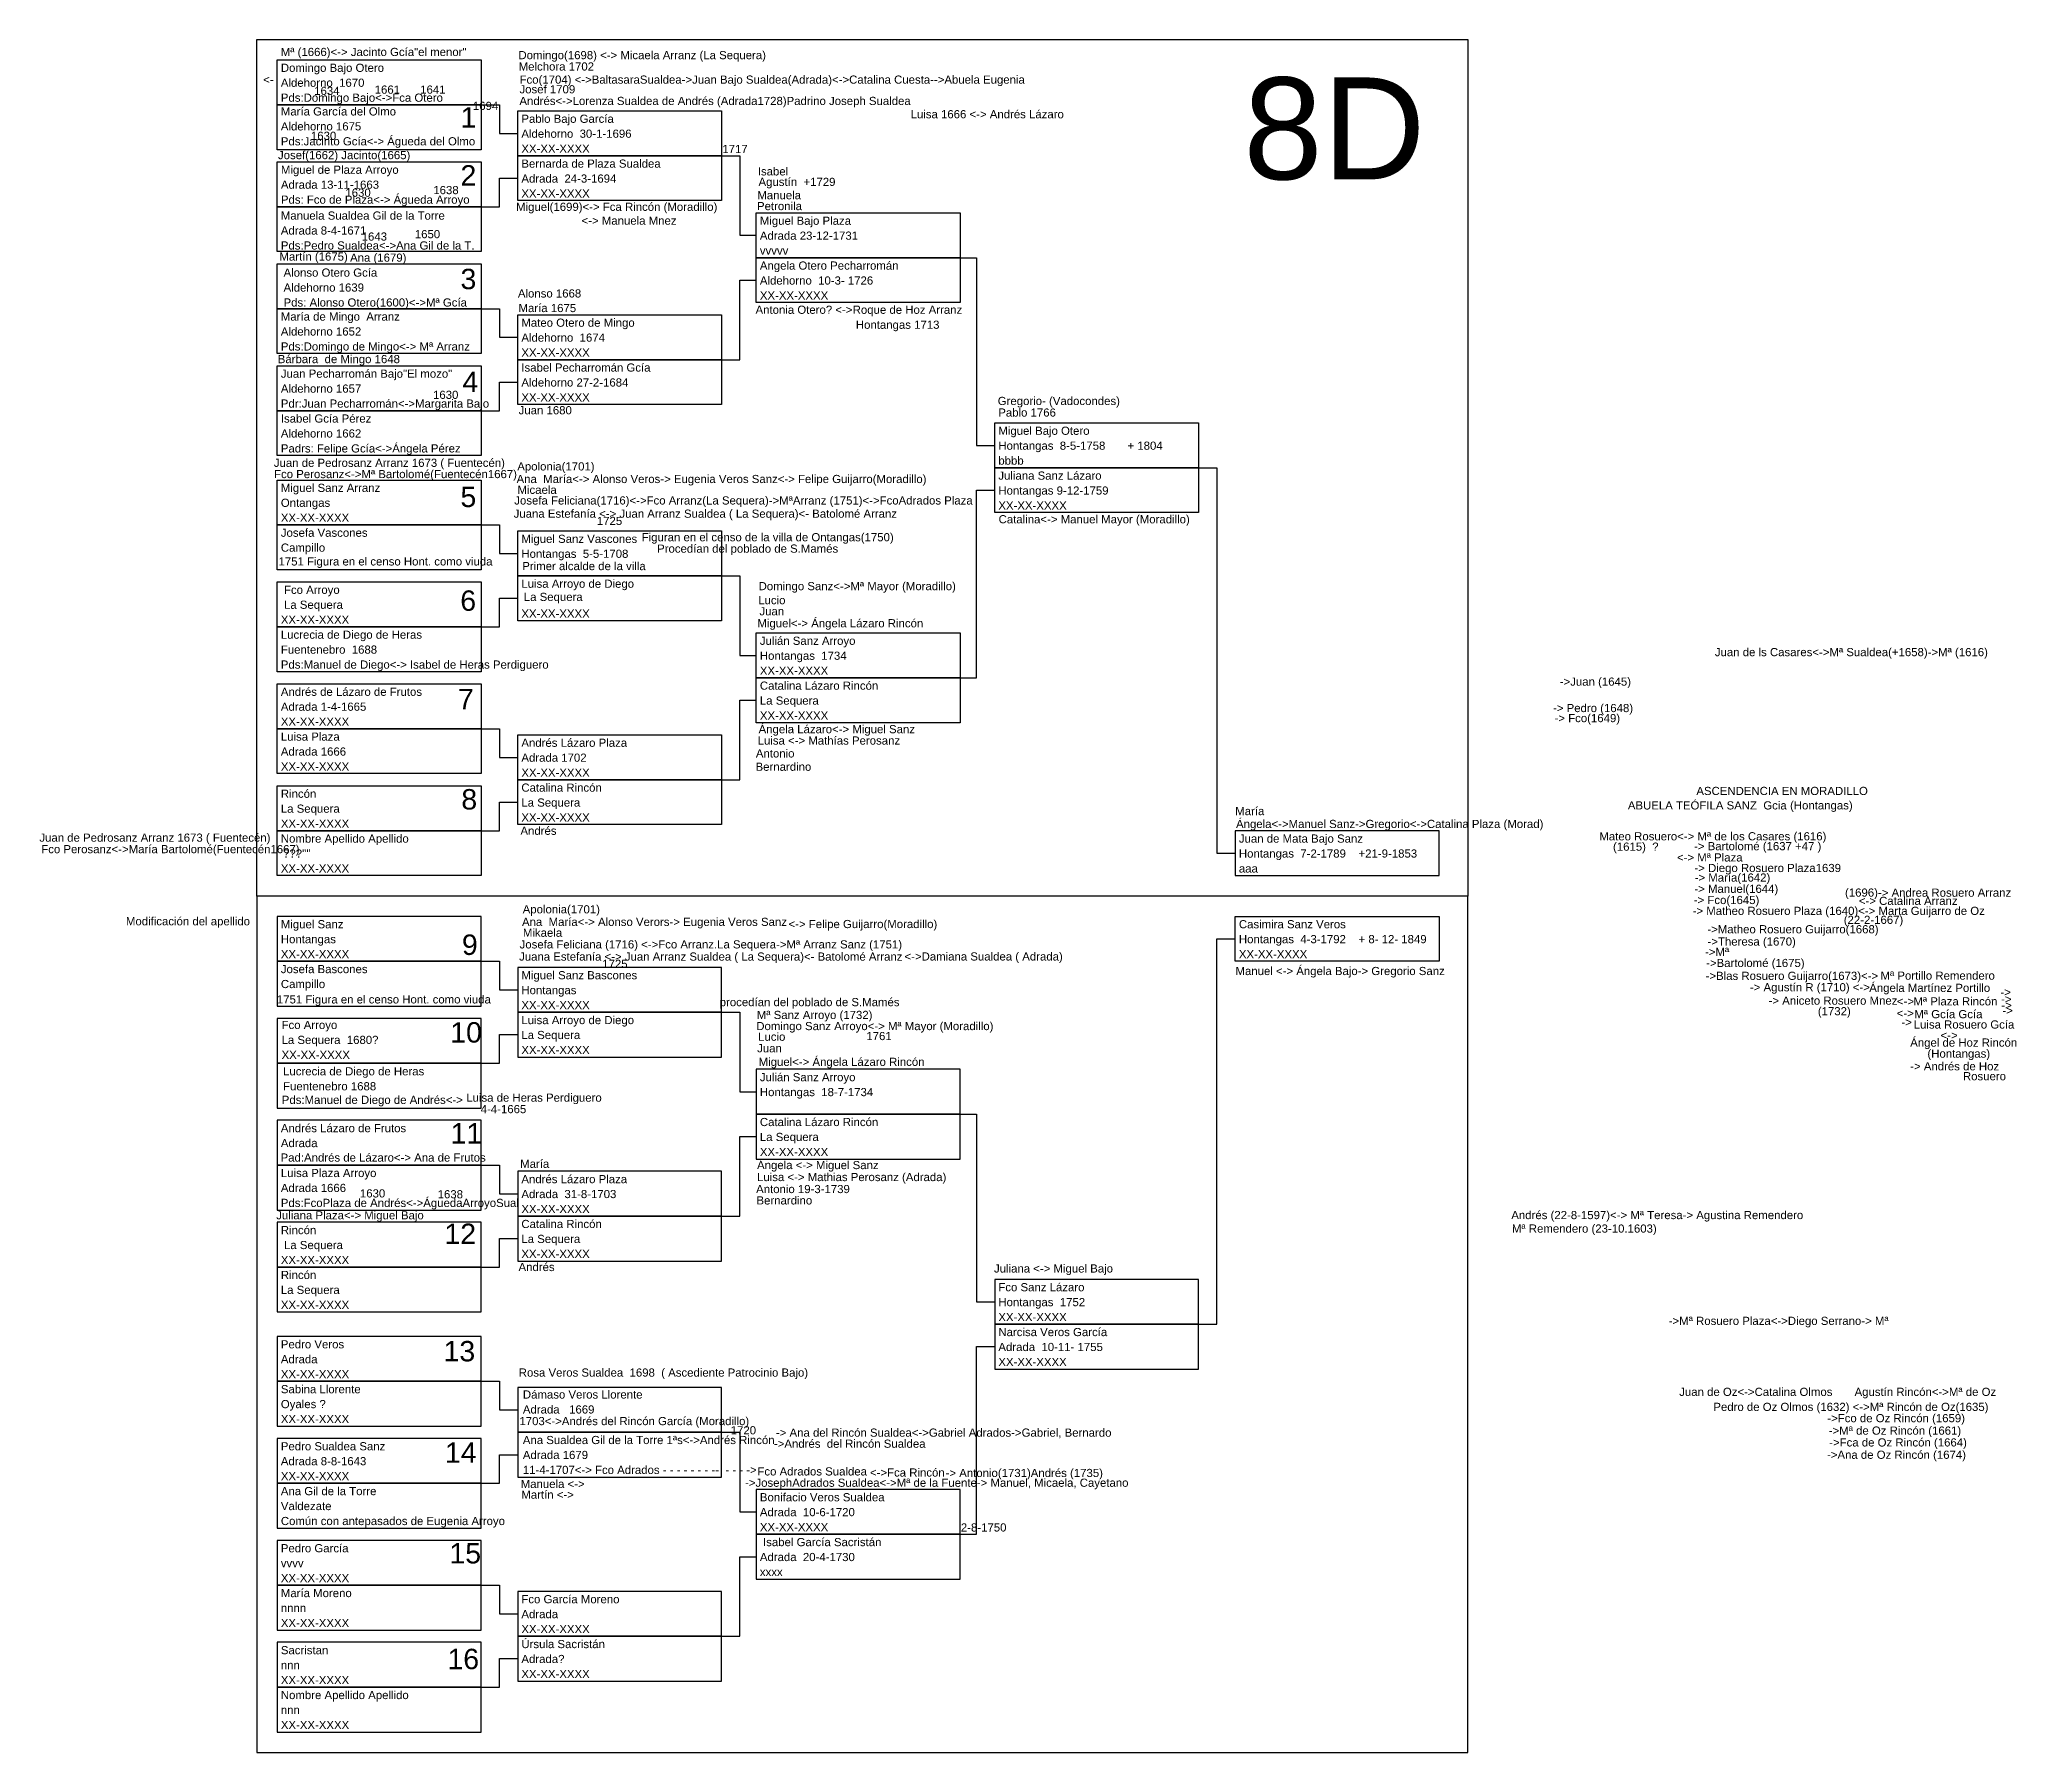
# Model space of a CAD drawing. Header units: millimetres. Extents: x -16844 to 23151, y -8543 to 4892.
# Drawn here: x -3122.6 to -2637.7, y -1500 to -1080 of the extents above; entities that cross this region are included whole.
import ezdxf
from ezdxf.enums import TextEntityAlignment as Align

# ---------------------------------------------------------------- set-up
doc = ezdxf.new("R2010")
doc.units = ezdxf.units.MM
doc.layers.add('Sanz', color=230, linetype='Continuous')
doc.styles.add('Arial', font='arial.ttf', dxfattribs={"height": 0.01})

msp = doc.modelspace()

# ---------------------------------------------------------------- texts
at = {"style": 'Arial'}
for s, p in [('1', (-3015.49, -1101.58)), ('2', (-3015.5, -1115.8)), ('3', (-3015.5, -1141.21)), ('4', (-3015.02, -1166.44)), ('5', (-3015.51, -1194.63)), ('6', (-3015.55, -1220.07)), ('7', (-3016.11, -1244.22)), ('8', (-3015.29, -1268.79)), ('9', (-3015.15, -1304.45)), ('10', (-3014.13, -1325.94)), ('11', (-3014.06, -1350.69)), ('12', (-3015.56, -1375.33)), ('13', (-3015.78, -1404.11)), ('14', (-3015.43, -1428.97)), ('15', (-3014.33, -1453.65)), ('16', (-3014.82, -1479.58))]:
    msp.add_text(s, height=5, dxfattribs=at).set_placement(p, align=Align.RIGHT)
at = {"layer": 'Sanz', "style": 'Arial'}
msp.add_text('8D', height=25, dxfattribs=at).set_placement((-2782.71, -1114.28), align=Align.RIGHT)

# ---------------------------------------------------------------- blocks, each defined once
blk = doc.blocks.new('Hoja superior')
for points in [[(0, 210), (297, 210), (297, 0), (0, 0)], [(5, 205), (55, 205), (55, 194), (5, 194)], [(5, 194), (55, 194), (55, 183), (5, 183)], [(64, 192.5), (114, 192.5), (114, 181.5), (64, 181.5)], [(5, 180), (55, 180), (55, 169), (5, 169)], [(64, 181.5), (114, 181.5), (114, 170.5), (64, 170.5)], [(5, 169), (55, 169), (55, 158), (5, 158)], [(122.5, 167.5), (172.5, 167.5), (172.5, 156.5), (122.5, 156.5)], [(122.5, 156.5), (172.5, 156.5), (172.5, 145.5), (122.5, 145.5)], [(5, 155), (55, 155), (55, 144), (5, 144)], [(5, 144), (55, 144), (55, 133), (5, 133)], [(64, 142.5), (114, 142.5), (114, 131.5), (64, 131.5)], [(64, 131.5), (114, 131.5), (114, 120.5), (64, 120.5)], [(5, 130), (55, 130), (55, 119), (5, 119)], [(5, 119), (55, 119), (55, 108), (5, 108)], [(181, 116), (231, 116), (231, 105), (181, 105)], [(5, 102), (55, 102), (55, 91), (5, 91)], [(181, 105), (231, 105), (231, 94), (181, 94)], [(5, 91), (55, 91), (55, 80), (5, 80)], [(64, 89.5), (114, 89.5), (114, 78.5), (64, 78.5)], [(64, 78.5), (114, 78.5), (114, 67.5), (64, 67.5)], [(5, 77), (55, 77), (55, 66), (5, 66)], [(5, 66), (55, 66), (55, 55), (5, 55)], [(122.5, 64.5), (172.5, 64.5), (172.5, 53.5), (122.5, 53.5)], [(122.5, 53.5), (172.5, 53.5), (172.5, 42.5), (122.5, 42.5)], [(5, 52), (55, 52), (55, 41), (5, 41)], [(5, 41), (55, 41), (55, 30), (5, 30)], [(64, 39.5), (114, 39.5), (114, 28.5), (64, 28.5)], [(5, 27), (55, 27), (55, 16), (5, 16)], [(64, 28.5), (114, 28.5), (114, 17.5), (64, 17.5)], [(5, 16), (55, 16), (55, 5), (5, 5)], [(240, 5), (290, 5), (290, 16), (240, 16)]]:
    blk.add_lwpolyline(points, close=True)
for points in [[(55, 194), (59.5, 194), (59.5, 187), (64, 187)], [(114, 181.5), (118.5, 181.5), (118.5, 162), (122.5, 162)], [(55, 169), (59.5, 169), (59.5, 176), (64, 176)], [(172.5, 156.5), (176.5, 156.5), (176.5, 110.5), (181, 110.5)], [(114, 131.5), (118.5, 131.5), (118.5, 151), (122.5, 151)], [(55, 144), (59.5, 144), (59.5, 137), (64, 137)], [(55, 119), (59.5, 119), (59.5, 126), (64, 126)], [(231, 105), (235.5, 105), (235.5, 10.5), (240, 10.5)], [(172.5, 53.5), (176.5, 53.5), (176.5, 99.5), (181, 99.5)], [(55, 91), (59.5, 91), (59.5, 84), (64, 84)], [(114, 78.5), (118.5, 78.5), (118.5, 59), (122.5, 59)], [(55, 66), (59.5, 66), (59.5, 73), (64, 73)], [(114, 28.5), (118.5, 28.5), (118.5, 48), (122.5, 48)], [(55, 41), (59.5, 41), (59.5, 34), (64, 34)], [(55, 16), (59.5, 16), (59.5, 23), (64, 23)]]:
    blk.add_lwpolyline(points)
blk = doc.blocks.new('Hoja inferior')
for points in [[(0, -210), (297, -210), (297, 0), (0, 0)], [(5, -16), (55, -16), (55, -5), (5, -5)], [(240, -5), (290, -5), (290, -16), (240, -16)], [(5, -27), (55, -27), (55, -16), (5, -16)], [(64, -28.5), (114, -28.5), (114, -17.5), (64, -17.5)], [(64, -39.5), (114, -39.5), (114, -28.5), (64, -28.5)], [(5, -41), (55, -41), (55, -30), (5, -30)], [(5, -52), (55, -52), (55, -41), (5, -41)], [(122.5, -53.5), (172.5, -53.5), (172.5, -42.5), (122.5, -42.5)], [(5, -66), (55, -66), (55, -55), (5, -55)], [(122.5, -64.5), (172.5, -64.5), (172.5, -53.5), (122.5, -53.5)], [(5, -77), (55, -77), (55, -66), (5, -66)], [(64, -78.5), (114, -78.5), (114, -67.5), (64, -67.5)], [(5, -91), (55, -91), (55, -80), (5, -80)], [(64, -89.5), (114, -89.5), (114, -78.5), (64, -78.5)], [(5, -102), (55, -102), (55, -91), (5, -91)], [(181, -105), (231, -105), (231, -94), (181, -94)], [(181, -116), (231, -116), (231, -105), (181, -105)], [(5, -119), (55, -119), (55, -108), (5, -108)], [(5, -130), (55, -130), (55, -119), (5, -119)], [(64, -131.5), (114, -131.5), (114, -120.5), (64, -120.5)], [(5, -144), (55, -144), (55, -133), (5, -133)], [(64, -142.5), (114, -142.5), (114, -131.5), (64, -131.5)], [(5, -155), (55, -155), (55, -144), (5, -144)], [(122.5, -156.5), (172.5, -156.5), (172.5, -145.5), (122.5, -145.5)], [(5, -169), (55, -169), (55, -158), (5, -158)], [(122.5, -167.5), (172.5, -167.5), (172.5, -156.5), (122.5, -156.5)], [(5, -180), (55, -180), (55, -169), (5, -169)], [(64, -181.5), (114, -181.5), (114, -170.5), (64, -170.5)], [(5, -194), (55, -194), (55, -183), (5, -183)], [(64, -192.5), (114, -192.5), (114, -181.5), (64, -181.5)], [(5, -205), (55, -205), (55, -194), (5, -194)]]:
    blk.add_lwpolyline(points, close=True)
for points in [[(231, -105), (235.5, -105), (235.5, -10.5), (240, -10.5)], [(55, -16), (59.5, -16), (59.5, -23), (64, -23)], [(114, -28.5), (118.5, -28.5), (118.5, -48), (122.5, -48)], [(55, -41), (59.5, -41), (59.5, -34), (64, -34)], [(172.5, -53.5), (176.5, -53.5), (176.5, -99.5), (181, -99.5)], [(114, -78.5), (118.5, -78.5), (118.5, -59), (122.5, -59)], [(55, -66), (59.5, -66), (59.5, -73), (64, -73)], [(55, -91), (59.5, -91), (59.5, -84), (64, -84)], [(172.5, -156.5), (176.5, -156.5), (176.5, -110.5), (181, -110.5)], [(55, -119), (59.5, -119), (59.5, -126), (64, -126)], [(114, -131.5), (118.5, -131.5), (118.5, -151), (122.5, -151)], [(55, -144), (59.5, -144), (59.5, -137), (64, -137)], [(114, -181.5), (118.5, -181.5), (118.5, -162), (122.5, -162)], [(55, -169), (59.5, -169), (59.5, -176), (64, -176)], [(55, -194), (59.5, -194), (59.5, -187), (64, -187)]]:
    blk.add_lwpolyline(points)
blk = doc.blocks.new('Casilla')
at = {"style": 'Arial'}
for tag, p in [('NOMBRE', (0.88, 8.08)), ('LUGAR_NACIMIENTO', (0.88, 4.42)), ('FECHA', (0.88, 0.75))]:
    blk.add_attdef(tag, p, '', height=2, dxfattribs=at)
blk = doc.blocks.new('Hermanos')
at = {"style": 'Arial'}
blk.add_attdef('NOMBRE', (0, 0), '', height=2, dxfattribs=at)

# ---------------------------------------------------------------- block references
for name, p, values in [('Casilla', (-3064.33, -1096), {'NOMBRE': 'Domingo Bajo Otero', 'LUGAR_NACIMIENTO': 'Aldehorno  1670', 'FECHA': 'Pds:Domingo Bajo<->Fca Otero'}), ('Hermanos', (-3063.47, -1084.04), {'NOMBRE': 'Mª (1666)<-> Jacinto Gcía"el menor"'}), ('Hermanos', (-3005.17, -1084.82), {'NOMBRE': 'Domingo(1698) <-> Micaela Arranz (La Sequera)'}), ('Hermanos', (-3005.11, -1087.6), {'NOMBRE': 'Melchora 1702'}), ('Hermanos', (-3055.27, -1093.59), {'NOMBRE': '1634'}), ('Hermanos', (-3040.43, -1093.27), {'NOMBRE': '1661'}), ('Hermanos', (-3029.27, -1093.27), {'NOMBRE': '1641'}), ('Hermanos', (-3016.34, -1097.26), {'NOMBRE': '1694'}), ('Hermanos', (-3004.93, -1096.05), {'NOMBRE': 'Andrés<->Lorenza Sualdea de Andrés (Adrada1728)Padrino Joseph Sualdea'}), ('Hermanos', (-3004.91, -1093.19), {'NOMBRE': 'Josef 1709'}), ('Casilla', (-3064.33, -1106.7), {'NOMBRE': 'María García del Olmo', 'LUGAR_NACIMIENTO': 'Aldehorno 1675', 'FECHA': 'Pds:Jacinto Gcía<-> Águeda del Olmo'}), ('Casilla', (-3005.33, -1108.5), {'NOMBRE': 'Pablo Bajo García', 'LUGAR_NACIMIENTO': 'Aldehorno  30-1-1696', 'FECHA': 'XX-XX-XXXX'}), ('Hermanos', (-2908.97, -1099.3), {'NOMBRE': 'Luisa 1666 <-> Andrés Lázaro'}), ('Hermanos', (-3056.07, -1104.6), {'NOMBRE': '1630'}), ('Hermanos', (-3064.15, -1109.33), {'NOMBRE': 'Josef(1662) Jacinto(1665)'}), ('Casilla', (-3005.33, -1119.5), {'NOMBRE': 'Bernarda de Plaza Sualdea', 'LUGAR_NACIMIENTO': 'Adrada  24-3-1694', 'FECHA': 'XX-XX-XXXX'}), ('Hermanos', (-2955.15, -1107.83), {'NOMBRE': '1717'}), ('Casilla', (-3064.31, -1121), {'NOMBRE': 'Miguel de Plaza Arroyo', 'LUGAR_NACIMIENTO': 'Adrada 13-11-1663', 'FECHA': 'Pds: Fco de Plaza<-> Águeda Arroyo'}), ('Hermanos', (-2946.28, -1115.89), {'NOMBRE': 'Agustín  +1729'}), ('Hermanos', (-2946.46, -1113.32), {'NOMBRE': 'Isabel'}), ('Hermanos', (-3047.62, -1118.55), {'NOMBRE': '1630'}), ('Hermanos', (-3026.05, -1117.91), {'NOMBRE': '1638'}), ('Hermanos', (-3005.75, -1122.01), {'NOMBRE': 'Miguel(1699)<-> Fca Rincón (Moradillo)'}), ('Hermanos', (-2946.65, -1121.83), {'NOMBRE': 'Petronila'}), ('Hermanos', (-2946.57, -1119.16), {'NOMBRE': 'Manuela'}), ('Casilla', (-3064.33, -1132.24), {'NOMBRE': 'Manuela Sualdea Gil de la Torre', 'LUGAR_NACIMIENTO': 'Adrada 8-4-1671', 'FECHA': 'Pds:Pedro Sualdea<->Ana Gil de la T.'}), ('Casilla', (-2946.83, -1133.5), {'NOMBRE': 'Miguel Bajo Plaza', 'LUGAR_NACIMIENTO': 'Adrada 23-12-1731', 'FECHA': 'vvvvv'}), ('Hermanos', (-3043.62, -1129.3), {'NOMBRE': '1643'}), ('Hermanos', (-3030.59, -1128.71), {'NOMBRE': '1650'}), ('Hermanos', (-3063.79, -1134.21), {'NOMBRE': 'Martín (1675) '}), ('Hermanos', (-3046.47, -1134.47), {'NOMBRE': 'Ana (1679)'}), ('Casilla', (-2946.83, -1144.5), {'NOMBRE': 'Angela Otero Pecharromán', 'LUGAR_NACIMIENTO': 'Aldehorno  10-3- 1726', 'FECHA': 'XX-XX-XXXX'}), ('Casilla', (-3063.66, -1146.22), {'NOMBRE': 'Alonso Otero Gcía', 'LUGAR_NACIMIENTO': 'Aldehorno 1639', 'FECHA': 'Pds: Alonso Otero(1600)<->Mª Gcía'}), ('Hermanos', (-3005.3, -1143.25), {'NOMBRE': 'Alonso 1668'}), ('Casilla', (-3064.33, -1157), {'NOMBRE': 'María de Mingo  Arranz', 'LUGAR_NACIMIENTO': 'Aldehorno 1652', 'FECHA': 'Pds:Domingo de Mingo<-> Mª Arranz'}), ('Hermanos', (-3005.15, -1146.83), {'NOMBRE': 'María 1675'}), ('Casilla', (-3005.33, -1158.5), {'NOMBRE': 'Mateo Otero de Mingo', 'LUGAR_NACIMIENTO': 'Aldehorno  1674', 'FECHA': 'XX-XX-XXXX'}), ('Hermanos', (-3064.21, -1159.35), {'NOMBRE': 'Bárbara  de Mingo 1648'}), ('Casilla', (-3064.33, -1171), {'NOMBRE': 'Juan Pecharromán Bajo"El mozo"', 'LUGAR_NACIMIENTO': 'Aldehorno 1657', 'FECHA': 'Pdr:Juan Pecharromán<->Margarita Bajo'}), ('Casilla', (-3005.33, -1169.5), {'NOMBRE': 'Isabel Pecharromán Gcía', 'LUGAR_NACIMIENTO': 'Aldehorno 27-2-1684', 'FECHA': 'XX-XX-XXXX'}), ('Hermanos', (-3026.12, -1168.11), {'NOMBRE': '1630'}), ('Hermanos', (-2887.6, -1169.62), {'NOMBRE': 'Gregorio- (Vadocondes)'}), ('Casilla', (-3064.33, -1182), {'NOMBRE': 'Isabel Gcía Pérez', 'LUGAR_NACIMIENTO': 'Aldehorno 1662', 'FECHA': 'Padrs: Felipe Gcía<->Ángela Pérez'}), ('Hermanos', (-3005.12, -1171.89), {'NOMBRE': 'Juan 1680'}), ('Hermanos', (-2887.47, -1172.45), {'NOMBRE': 'Pablo 1766'}), ('Casilla', (-2888.33, -1185), {'NOMBRE': 'Miguel Bajo Otero', 'LUGAR_NACIMIENTO': 'Hontangas  8-5-1758       + 1804', 'FECHA': 'bbbb'}), ('Hermanos', (-3006.4, -1188.75), {'NOMBRE': ' Ana  María<-> Alonso Veros-> Eugenia Veros Sanz<-> Felipe Guijarro(Moradillo)'}), ('Hermanos', (-3006.23, -1185.66), {'NOMBRE': ' Apolonia(1701)'}), ('Casilla', (-2888.33, -1196), {'NOMBRE': 'Juliana Sanz Lázaro', 'LUGAR_NACIMIENTO': 'Hontangas 9-12-1759', 'FECHA': 'XX-XX-XXXX'}), ('Casilla', (-3064.33, -1199), {'NOMBRE': 'Miguel Sanz Arranz', 'LUGAR_NACIMIENTO': 'Ontangas', 'FECHA': 'XX-XX-XXXX'}), ('Hermanos', (-3006.19, -1194.01), {'NOMBRE': 'Josefa Feliciana(1716)<->Fco Arranz(La Sequera)->MªArranz (1751)<->FcoAdrados Plaza'}), ('Hermanos', (-3005.4, -1191.4), {'NOMBRE': 'Micaela'}), ('Hermanos', (-3006.34, -1197.25), {'NOMBRE': 'Juana Estefanía <-> Juan Arranz Sualdea ( La Sequera)<- Batolomé Arranz'}), ('Hermanos', (-2985.94, -1199.03), {'NOMBRE': '1725'}), ('Hermanos', (-2887.39, -1198.62), {'NOMBRE': 'Catalina<-> Manuel Mayor (Moradillo)'}), ('Hermanos', (-2971.15, -1205.82), {'NOMBRE': 'Procedían del poblado de S.Mamés'}), ('Casilla', (-3064.33, -1224), {'NOMBRE': ' Fco Arroyo', 'LUGAR_NACIMIENTO': ' La Sequera', 'FECHA': 'XX-XX-XXXX'}), ('Hermanos', (-3003.85, -1217.66), {'NOMBRE': 'La Sequera'}), ('Hermanos', (-2946.35, -1218.46), {'NOMBRE': 'Lucio'}), ('Hermanos', (-2946.26, -1215.02), {'NOMBRE': 'Domingo Sanz<->Mª Mayor (Moradillo)'}), ('Hermanos', (-2946.06, -1221.18), {'NOMBRE': 'Juan'}), ('Casilla', (-2946.83, -1236.5), {'NOMBRE': 'Julián Sanz Arroyo', 'LUGAR_NACIMIENTO': 'Hontangas  1734', 'FECHA': 'XX-XX-XXXX'}), ('Casilla', (-3064.33, -1249), {'NOMBRE': 'Andrés de Lázaro de Frutos', 'LUGAR_NACIMIENTO': 'Adrada 1-4-1665', 'FECHA': 'XX-XX-XXXX'}), ('Casilla', (-2946.83, -1247.5), {'NOMBRE': 'Catalina Lázaro Rincón', 'LUGAR_NACIMIENTO': 'La Sequera', 'FECHA': 'XX-XX-XXXX'}), ('Casilla', (-3064.33, -1260), {'NOMBRE': 'Luisa Plaza', 'LUGAR_NACIMIENTO': 'Adrada 1666', 'FECHA': 'XX-XX-XXXX'}), ('Hermanos', (-2946.49, -1252.88), {'NOMBRE': 'Luisa <-> Mathías Perosanz'}), ('Casilla', (-3005.33, -1261.5), {'NOMBRE': 'Andrés Lázaro Plaza', 'LUGAR_NACIMIENTO': 'Adrada 1702', 'FECHA': 'XX-XX-XXXX'}), ('Hermanos', (-2946.93, -1256.04), {'NOMBRE': 'Antonio'}), ('Hermanos', (-2947, -1259.3), {'NOMBRE': 'Bernardino'}), ('Casilla', (-3064.33, -1274), {'NOMBRE': 'Rincón', 'LUGAR_NACIMIENTO': 'La Sequera', 'FECHA': 'XX-XX-XXXX'}), ('Casilla', (-3005.33, -1272.5), {'NOMBRE': 'Catalina Rincón', 'LUGAR_NACIMIENTO': 'La Sequera', 'FECHA': 'XX-XX-XXXX'}), ('Hermanos', (-2829.35, -1270.18), {'NOMBRE': 'María'}), ('Hermanos', (-2693.26, -1268.77), {'NOMBRE': '(Hontangas)'}), ('Casilla', (-3064.33, -1285), {'NOMBRE': 'Nombre Apellido Apellido', 'LUGAR_NACIMIENTO': "'???''''", 'FECHA': 'XX-XX-XXXX'}), ('Hermanos', (-3004.68, -1275), {'NOMBRE': 'Andrés'}), ('Casilla', (-2829.33, -1285), {'NOMBRE': 'Juan de Mata Bajo Sanz', 'LUGAR_NACIMIENTO': 'Hontangas  7-2-1789    +21-9-1853', 'FECHA': 'aaa'}), ('Hermanos', (-2737.46, -1278.9), {'NOMBRE': ' (1615)  ?'}), ('Hermanos', (-2717.57, -1278.78), {'NOMBRE': ' -> Bartolomé (1637 +47 )'}), ('Hermanos', (-2717.49, -1284.13), {'NOMBRE': ' -> Diego Rosuero Plaza1639'}), ('Hermanos', (-2717.43, -1286.47), {'NOMBRE': ' -> María(1642)'}), ('Hermanos', (-2717.5, -1289.23), {'NOMBRE': ' -> Manuel(1644)'}), ('Hermanos', (-2680.55, -1290.16), {'NOMBRE': ' (1696)  '}), ('Hermanos', (-2672.47, -1290.18), {'NOMBRE': ' -> Andrea Rosuero Arranz'}), ('Hermanos', (-3004.9, -1294.26), {'NOMBRE': ' Apolonia(1701)'}), ('Hermanos', (-2677.16, -1292.19), {'NOMBRE': ' <-> Catalina Arranz'}), ('Casilla', (-3064.33, -1306), {'NOMBRE': 'Miguel Sanz', 'LUGAR_NACIMIENTO': 'Hontangas', 'FECHA': 'XX-XX-XXXX'}), ('Hermanos', (-3005.07, -1297.34), {'NOMBRE': ' Ana  María<-> Alonso Verors-> Eugenia Veros Sanz'}), ('Hermanos', (-3004.07, -1300), {'NOMBRE': 'Mikaela'}), ('Casilla', (-2829.33, -1306), {'NOMBRE': 'Casimira Sanz Veros', 'LUGAR_NACIMIENTO': 'Hontangas  4-3-1792    + 8- 12- 1849', 'FECHA': 'XX-XX-XXXX'}), ('Hermanos', (-2714.32, -1299.15), {'NOMBRE': ' ->Matheo Rosuero Guijarro(1668)'}), ('Hermanos', (-3005.01, -1305.85), {'NOMBRE': 'Juana Estefanía <-> Juan Arranz Sualdea ( La Sequera)<- Batolomé Arranz'}), ('Hermanos', (-3004.88, -1302.86), {'NOMBRE': 'Josefa Feliciana (1716) <->Fco Arranz.La Sequera->Mª Arranz Sanz (1751)'}), ('Hermanos', (-2911.25, -1305.82), {'NOMBRE': ' <->Damiana Sualdea ( Adrada)'}), ('Hermanos', (-2714.12, -1304.7), {'NOMBRE': '->Mª '}), ('Hermanos', (-2713.5, -1302.16), {'NOMBRE': '->Theresa (1670)'}), ('Casilla', (-3005.33, -1318.5), {'NOMBRE': 'Miguel Sanz Bascones', 'LUGAR_NACIMIENTO': 'Hontangas', 'FECHA': 'XX-XX-XXXX'}), ('Hermanos', (-2984.61, -1307.63), {'NOMBRE': '1725'}), ('Hermanos', (-2714.61, -1307.42), {'NOMBRE': ' ->Bartolomé (1675)'}), ('Hermanos', (-2671.07, -1310.52), {'NOMBRE': 'Mª Portillo Remendero'}), ('Hermanos', (-2673.83, -1313.52), {'NOMBRE': 'Ángela Martínez Portillo'}), ('Hermanos', (-2946.7, -1320.16), {'NOMBRE': 'Mª Sanz Arroyo (1732)'}), ('Hermanos', (-2664.55, -1316.83), {'NOMBRE': '  Mª Plaza Rincón'}), ('Hermanos', (-2689.16, -1319.97), {'NOMBRE': '                                  Mª Gcía Gcía'}), ('Casilla', (-3064.15, -1330.7), {'NOMBRE': 'Fco Arroyo', 'LUGAR_NACIMIENTO': 'La Sequera  1680?', 'FECHA': 'XX-XX-XXXX'}), ('Casilla', (-3005.33, -1329.5), {'NOMBRE': 'Luisa Arroyo de Diego', 'LUGAR_NACIMIENTO': 'La Sequera', 'FECHA': 'XX-XX-XXXX'}), ('Hermanos', (-2946.83, -1322.89), {'NOMBRE': 'Domingo Sanz Arroyo<-> Mª Mayor (Moradillo)'}), ('Hermanos', (-2946.37, -1325.5), {'NOMBRE': 'Lucio'}), ('Hermanos', (-2919.83, -1325.34), {'NOMBRE': '1761'}), ('Hermanos', (-2946.62, -1328.33), {'NOMBRE': 'Juan'}), ('Hermanos', (-2663.78, -1326.94), {'NOMBRE': 'Ángel de Hoz Rincón'}), ('Casilla', (-2946.83, -1354.5), {'NOMBRE': 'Catalina Lázaro Rincón', 'LUGAR_NACIMIENTO': 'La Sequera', 'FECHA': 'XX-XX-XXXX'}), ('Casilla', (-3064.33, -1367), {'NOMBRE': 'Luisa Plaza Arroyo', 'LUGAR_NACIMIENTO': 'Adrada 1666', 'FECHA': 'Pds:FcoPlaza de Andrés<->ÁguedaArroyoSual'}), ('Hermanos', (-3063.51, -1355.13), {'NOMBRE': 'Pad:Andrés de Lázaro<-> Ana de Frutos'}), ('Hermanos', (-3004.75, -1356.66), {'NOMBRE': 'María'}), ('Hermanos', (-3044.83, -1363.92), {'NOMBRE': ' 1630'}), ('Hermanos', (-3025.76, -1364.13), {'NOMBRE': ' 1638'}), ('Casilla', (-3005.33, -1368.5), {'NOMBRE': 'Andrés Lázaro Plaza', 'LUGAR_NACIMIENTO': 'Adrada  31-8-1703', 'FECHA': 'XX-XX-XXXX'}), ('Hermanos', (-2946.87, -1362.85), {'NOMBRE': 'Antonio 19-3-1739'}), ('Hermanos', (-2946.64, -1359.91), {'NOMBRE': 'Luisa <-> Mathias Perosanz (Adrada)'}), ('Hermanos', (-3064.58, -1369.28), {'NOMBRE': 'Juliana Plaza<-> Miguel Bajo'}), ('Hermanos', (-2946.78, -1365.64), {'NOMBRE': 'Bernardino'}), ('Hermanos', (-2761.63, -1369.23), {'NOMBRE': 'Andrés (22-8-1597)<-> Mª Teresa-> Agustina Remendero'}), ('Casilla', (-3064.33, -1381), {'NOMBRE': 'Rincón', 'LUGAR_NACIMIENTO': ' La Sequera', 'FECHA': 'XX-XX-XXXX'}), ('Casilla', (-3005.33, -1379.5), {'NOMBRE': 'Catalina Rincón', 'LUGAR_NACIMIENTO': 'La Sequera', 'FECHA': 'XX-XX-XXXX'}), ('Hermanos', (-2761.47, -1372.54), {'NOMBRE': 'Mª Remendero (23-10.1603)'}), ('Casilla', (-3064.33, -1392), {'NOMBRE': 'Rincón', 'LUGAR_NACIMIENTO': 'La Sequera', 'FECHA': 'XX-XX-XXXX'}), ('Hermanos', (-3005.15, -1381.97), {'NOMBRE': 'Andrés'}), ('Hermanos', (-2888.52, -1382.33), {'NOMBRE': 'Juliana <-> Miguel Bajo'}), ('Casilla', (-2888.33, -1395), {'NOMBRE': 'Fco Sanz Lázaro', 'LUGAR_NACIMIENTO': 'Hontangas  1752', 'FECHA': 'XX-XX-XXXX'}), ('Casilla', (-2888.33, -1406), {'NOMBRE': 'Narcisa Veros García', 'LUGAR_NACIMIENTO': 'Adrada  10-11- 1755', 'FECHA': 'XX-XX-XXXX'}), ('Casilla', (-3064.33, -1409), {'NOMBRE': 'Pedro Veros', 'LUGAR_NACIMIENTO': 'Adrada', 'FECHA': 'XX-XX-XXXX'}), ('Hermanos', (-3005.09, -1407.85), {'NOMBRE': 'Rosa Veros Sualdea  1698  ( Ascediente Patrocinio Bajo)'}), ('Casilla', (-3064.33, -1420), {'NOMBRE': 'Sabina Llorente', 'LUGAR_NACIMIENTO': 'Oyales ?', 'FECHA': 'XX-XX-XXXX'}), ('Hermanos', (-2720.44, -1412.58), {'NOMBRE': 'Juan de Oz<->Catalina Olmos       Agustín Rincón<->Mª de Oz'}), ('Hermanos', (-2712.07, -1416.26), {'NOMBRE': 'Pedro de Oz Olmos (1632) <->Mª Rincón de Oz(1635)                              '}), ('Hermanos', (-2953.1, -1422), {'NOMBRE': '1720'}), ('Hermanos', (-2942.01, -1422.58), {'NOMBRE': '-> Ana del Rincón Sualdea<->Gabriel Adrados->Gabriel, Bernardo '}), ('Hermanos', (-2684.12, -1419.03), {'NOMBRE': '->Fco de Oz Rincón (1659)'}), ('Hermanos', (-2683.76, -1422.08), {'NOMBRE': '->Mª de Oz Rincón (1661)'}), ('Casilla', (-3064.33, -1434), {'NOMBRE': 'Pedro Sualdea Sanz', 'LUGAR_NACIMIENTO': 'Adrada 8-8-1643', 'FECHA': 'XX-XX-XXXX'}), ('Hermanos', (-2942.5, -1425.29), {'NOMBRE': '->Andrés  del Rincón Sualdea '}), ('Hermanos', (-2685.98, -1424.98), {'NOMBRE': '   ->Fca de Oz Rincón (1664)'}), ('Hermanos', (-2918.94, -1432.36), {'NOMBRE': '<->Fca Rincón'}), ('Hermanos', (-2684.19, -1428), {'NOMBRE': '->Ana de Oz Rincón (1674)'}), ('Hermanos', (-3004.61, -1435.16), {'NOMBRE': 'Manuela <-> '}), ('Hermanos', (-3004.46, -1437.79), {'NOMBRE': 'Martín <->'}), ('Casilla', (-2946.83, -1446.5), {'NOMBRE': 'Bonifacio Veros Sualdea', 'LUGAR_NACIMIENTO': 'Adrada  10-6-1720', 'FECHA': 'XX-XX-XXXX'}), ('Hermanos', (-2896.65, -1445.83), {'NOMBRE': '2-8-1750'}), ('Casilla', (-3064.33, -1459), {'NOMBRE': 'Pedro García', 'LUGAR_NACIMIENTO': 'vvvv', 'FECHA': 'XX-XX-XXXX'}), ('Casilla', (-2946.83, -1457.5), {'NOMBRE': '^IIsabel García Sacristán', 'LUGAR_NACIMIENTO': 'Adrada  20-4-1730', 'FECHA': 'xxxx    '}), ('Casilla', (-3064.33, -1470), {'NOMBRE': 'María Moreno', 'LUGAR_NACIMIENTO': 'nnnn', 'FECHA': 'XX-XX-XXXX'}), ('Casilla', (-3005.33, -1471.5), {'NOMBRE': 'Fco García Moreno', 'LUGAR_NACIMIENTO': 'Adrada', 'FECHA': 'XX-XX-XXXX'}), ('Casilla', (-3064.33, -1484), {'NOMBRE': 'Sacristan', 'LUGAR_NACIMIENTO': 'nnn', 'FECHA': 'XX-XX-XXXX'}), ('Casilla', (-3005.33, -1482.5), {'NOMBRE': 'Úrsula Sacristán', 'LUGAR_NACIMIENTO': 'Adrada?', 'FECHA': 'XX-XX-XXXX'}), ('Casilla', (-3064.33, -1495), {'NOMBRE': 'Nombre Apellido Apellido', 'LUGAR_NACIMIENTO': 'nnn', 'FECHA': 'XX-XX-XXXX'})]:
    msp.add_blockref(name, p).add_auto_attribs(values)
ref = msp.add_blockref('Hermanos', (-3067.77, -1090.83))
ref.add_attrib('NOMBRE', '<-', (-3067.77, -1090.83), dxfattribs={"color": 30, "height": 2, "style": 'Arial'})
ref = msp.add_blockref('Hermanos', (-3004.89, -1090.82))
ref.add_attrib('NOMBRE', 'Fco(1704) <->BaltasaraSualdea->Juan Bajo Sualdea(Adrada)<->Catalina Cuesta-->Abuela Eugenia', (-3004.89, -1090.82), dxfattribs={"color": 30, "height": 2, "style": 'Arial'})
ref = msp.add_blockref('Hermanos', (-3006.76, -1125.4))
ref.add_attrib('NOMBRE', '                      <-> Manuela Mnez', (-3006.76, -1125.4), dxfattribs={"color": 30, "height": 2, "style": 'Arial'})
ref = msp.add_blockref('Casilla', (-2947.89, -1155.33))
ref.add_attrib('NOMBRE', 'Antonia Otero? <->', (-2947.01, -1147.25), dxfattribs={"height": 2, "style": 'Arial'})
ref = msp.add_blockref('Casilla', (-2924.06, -1155.33))
ref.add_attrib('NOMBRE', 'Roque de Hoz Arranz', (-2923.18, -1147.25), dxfattribs={"height": 2, "style": 'Arial'})
ref.add_attrib('LUGAR_NACIMIENTO', ' Hontangas 1713', (-2923.18, -1150.92), dxfattribs={"color": 7, "height": 2, "style": 'Arial'})
ref = msp.add_blockref('Hermanos', (-3065.17, -1184.78))
ref.add_attrib('NOMBRE', 'Juan de Pedrosanz Arranz 1673 ( Fuentecén)', (-3065.17, -1184.78), dxfattribs={"color": 4, "height": 2, "style": 'Arial'})
ref = msp.add_blockref('Hermanos', (-3065.11, -1187.54))
ref.add_attrib('NOMBRE', 'Fco Perosanz<->Mª Bartolomé(Fuentecén1667)', (-3065.11, -1187.54), dxfattribs={"color": 4, "height": 2, "style": 'Arial'})
ref = msp.add_blockref('Casilla', (-3064.33, -1210))
ref.add_attrib('NOMBRE', 'Josefa Vascones', (-3063.45, -1201.92), dxfattribs={"height": 2, "style": 'Arial'})
ref.add_attrib('LUGAR_NACIMIENTO', 'Campillo', (-3063.45, -1205.58), dxfattribs={"height": 2, "style": 'Arial'})
ref = msp.add_blockref('Casilla', (-3005.33, -1211.5))
ref.add_attrib('NOMBRE', 'Miguel Sanz Vascones', (-3004.45, -1203.42), dxfattribs={"height": 2, "style": 'Arial'})
ref.add_attrib('LUGAR_NACIMIENTO', 'Hontangas  5-5-1708', (-3004.45, -1207.08), dxfattribs={"height": 2, "style": 'Arial'})
ref = msp.add_blockref('Hermanos', (-2974.93, -1203.02))
ref.add_attrib('NOMBRE', 'Figuran en el censo de la villa de Ontangas(1750) ', (-2974.93, -1203.02), dxfattribs={"color": 4, "height": 2, "style": 'Arial'})
ref = msp.add_blockref('Hermanos', (-3064.02, -1208.96))
ref.add_attrib('NOMBRE', '1751 Figura en el censo Hont. como viuda', (-3064.02, -1208.96), dxfattribs={"color": 4, "height": 2, "style": 'Arial'})
ref = msp.add_blockref('Hermanos', (-3004.23, -1210.1))
ref.add_attrib('NOMBRE', 'Primer alcalde de la villa', (-3004.23, -1210.1), dxfattribs={"color": 4, "height": 2, "style": 'Arial'})
ref = msp.add_blockref('Casilla', (-3005.33, -1222.5))
ref.add_attrib('NOMBRE', 'Luisa Arroyo de Diego', (-3004.45, -1214.42), dxfattribs={"height": 2, "style": 'Arial'})
ref.add_attrib('FECHA', 'XX-XX-XXXX', (-3004.45, -1221.75), dxfattribs={"height": 2, "style": 'Arial'})
ref = msp.add_blockref('Hermanos', (-2946.56, -1224.12))
ref.add_attrib('NOMBRE', 'Miguel<-> Ángela Lázaro Rincón', (-2946.56, -1224.12), dxfattribs={"color": 151, "height": 2, "style": 'Arial'})
ref = msp.add_blockref('Casilla', (-3064.33, -1235))
ref.add_attrib('NOMBRE', 'Lucrecia de Diego de Heras', (-3063.45, -1226.92), dxfattribs={"height": 2, "style": 'Arial'})
ref.add_attrib('LUGAR_NACIMIENTO', 'Fuentenebro  1688', (-3063.45, -1230.58), dxfattribs={"height": 2, "style": 'Arial'})
ref.add_attrib('FECHA', 'Pds:Manuel de Diego<-> Isabel de Heras Perdiguero', (-3063.45, -1234.25), dxfattribs={"color": 3, "height": 2, "style": 'Arial'})
ref = msp.add_blockref('Casilla', (-2717.24, -1239.28))
ref.add_attrib('NOMBRE', '      Juan de ls Casares<->Mª Sualdea(+1658)->Mª (1616)', (-2716.36, -1231.2), dxfattribs={"height": 2, "style": 'Arial'})
ref = msp.add_blockref('Hermanos', (-2749.74, -1238.43))
ref.add_attrib('NOMBRE', '->Juan (1645)  ', (-2749.74, -1238.43), dxfattribs={"color": 1, "height": 2, "style": 'Arial'})
ref = msp.add_blockref('Hermanos', (-2770.8, -1244.91))
ref.add_attrib('NOMBRE', '                         -> Pedro (1648) ', (-2770.8, -1244.91), dxfattribs={"color": 1, "height": 2, "style": 'Arial'})
ref = msp.add_blockref('Hermanos', (-2770.42, -1247.38))
ref.add_attrib('NOMBRE', '                         -> Fco(1649) ', (-2770.42, -1247.38), dxfattribs={"color": 1, "height": 2, "style": 'Arial'})
ref = msp.add_blockref('Hermanos', (-2946.26, -1250.09))
ref.add_attrib('NOMBRE', 'Ángela Lázaro<-> Miguel Sanz', (-2946.26, -1250.09), dxfattribs={"color": 151, "height": 2, "style": 'Arial'})
ref = msp.add_blockref('Hermanos', (-2716.24, -1265.24))
ref.add_attrib('NOMBRE', 'ASCENDENCIA EN MORADILLO', (-2716.24, -1265.24), dxfattribs={"color": 230, "height": 2, "style": 'Arial'})
ref = msp.add_blockref('Hermanos', (-2733.04, -1268.78))
ref.add_attrib('NOMBRE', 'ABUELA TEÓFILA SANZ  Gcia', (-2733.04, -1268.78), dxfattribs={"color": 230, "height": 2, "style": 'Arial'})
ref = msp.add_blockref('Hermanos', (-3122.68, -1276.69))
ref.add_attrib('NOMBRE', 'Juan de Pedrosanz Arranz 1673 ( Fuentecén)', (-3122.68, -1276.69), dxfattribs={"color": 4, "height": 2, "style": 'Arial'})
ref = msp.add_blockref('Hermanos', (-2829.15, -1273.33))
ref.add_attrib('NOMBRE', 'Ángela<->Manuel Sanz->Gregorio<->Catalina Plaza (Morad)', (-2829.15, -1273.33), dxfattribs={"color": 4, "height": 2, "style": 'Arial'})
ref = msp.add_blockref('Hermanos', (-2740.04, -1276.36))
ref.add_attrib('NOMBRE', 'Mateo Rosuero<-> Mª de los Casares (1616)', (-2740.04, -1276.36), dxfattribs={"color": 230, "height": 2, "style": 'Arial'})
ref = msp.add_blockref('Hermanos', (-3122.21, -1279.51))
ref.add_attrib('NOMBRE', 'Fco Perosanz<->María Bartolomé(Fuentecén1667)', (-3122.21, -1279.51), dxfattribs={"color": 4, "height": 2, "style": 'Arial'})
ref = msp.add_blockref('Hermanos', (-2720.99, -1281.54))
ref.add_attrib('NOMBRE', '<-> Mª Plaza', (-2720.99, -1281.54), dxfattribs={"color": 230, "height": 2, "style": 'Arial'})
ref = msp.add_blockref('Hermanos', (-2717.64, -1291.98))
ref.add_attrib('NOMBRE', ' -> Fco(1645)', (-2717.64, -1291.98), dxfattribs={"color": 2, "height": 2, "style": 'Arial'})
ref = msp.add_blockref('Hermanos', (-2717.92, -1294.64))
ref.add_attrib('NOMBRE', ' -> Matheo Rosuero Plaza (1640)<-> Marta Guijarro de Oz', (-2717.92, -1294.64), dxfattribs={"color": 230, "height": 2, "style": 'Arial'})
ref = msp.add_blockref('Hermanos', (-3101.45, -1297.19))
ref.add_attrib('NOMBRE', 'Modificación del apellido', (-3101.45, -1297.19), dxfattribs={"color": 4, "height": 2, "style": 'Arial'})
ref = msp.add_blockref('Hermanos', (-2938.92, -1297.87))
ref.add_attrib('NOMBRE', '<-> Felipe Guijarro(Moradillo)', (-2938.92, -1297.87), dxfattribs={"color": 3, "height": 2, "style": 'Arial'})
ref = msp.add_blockref('Hermanos', (-2680.86, -1296.84))
ref.add_attrib('NOMBRE', ' (22-2-1667)', (-2680.86, -1296.84), dxfattribs={"color": 230, "height": 2, "style": 'Arial'})
ref = msp.add_blockref('Casilla', (-3064.33, -1317))
ref.add_attrib('NOMBRE', 'Josefa Bascones', (-3063.45, -1308.92), dxfattribs={"height": 2, "style": 'Arial'})
ref.add_attrib('LUGAR_NACIMIENTO', 'Campillo', (-3063.45, -1312.58), dxfattribs={"height": 2, "style": 'Arial'})
ref = msp.add_blockref('Hermanos', (-2829.28, -1309.39))
ref.add_attrib('NOMBRE', 'Manuel <-> Ángela Bajo-> Gregorio Sanz', (-2829.28, -1309.39), dxfattribs={"color": 4, "height": 2, "style": 'Arial'})
ref = msp.add_blockref('Hermanos', (-2714.74, -1310.57))
ref.add_attrib('NOMBRE', ' ->Blas Rosuero Guijarro(1673)<->', (-2714.74, -1310.57), dxfattribs={"color": 230, "height": 2, "style": 'Arial'})
ref = msp.add_blockref('Hermanos', (-2703.1, -1313.37))
ref.add_attrib('NOMBRE', '-> Agustín R (1710) <->  ', (-2703.1, -1313.37), dxfattribs={"color": 230, "height": 2, "style": 'Arial'})
ref = msp.add_blockref('Hermanos', (-2665.71, -1314.57))
ref.add_attrib('NOMBRE', '                               -> ', (-2665.71, -1314.57), dxfattribs={"color": 230, "height": 2, "style": 'Arial'})
ref = msp.add_blockref('Hermanos', (-3064.42, -1316.35))
ref.add_attrib('NOMBRE', '1751 Figura en el censo Hont. como viuda', (-3064.42, -1316.35), dxfattribs={"color": 4, "height": 2, "style": 'Arial'})
ref = msp.add_blockref('Hermanos', (-2955.8, -1317.02))
ref.add_attrib('NOMBRE', 'procedían del poblado de S.Mamés', (-2955.8, -1317.02), dxfattribs={"color": 6, "height": 2, "style": 'Arial'})
ref = msp.add_blockref('Hermanos', (-2698.52, -1316.65))
ref.add_attrib('NOMBRE', '-> Aniceto Rosuero Mnez', (-2698.52, -1316.65), dxfattribs={"color": 230, "height": 2, "style": 'Arial'})
ref = msp.add_blockref('Hermanos', (-2687.22, -1319.25))
ref.add_attrib('NOMBRE', ' (1732)', (-2687.22, -1319.25), dxfattribs={"color": 230, "height": 2, "style": 'Arial'})
ref = msp.add_blockref('Hermanos', (-2691.16, -1319.75))
ref.add_attrib('NOMBRE', '                               <-> ', (-2691.16, -1319.75), dxfattribs={"color": 230, "height": 2, "style": 'Arial'})
ref = msp.add_blockref('Hermanos', (-2691.1, -1316.83))
ref.add_attrib('NOMBRE', '                               <-> ', (-2691.1, -1316.83), dxfattribs={"color": 30, "height": 2, "style": 'Arial'})
ref = msp.add_blockref('Hermanos', (-2665.56, -1316.28))
ref.add_attrib('NOMBRE', '                               -> ', (-2665.56, -1316.28), dxfattribs={"color": 230, "height": 2, "style": 'Arial'})
ref = msp.add_blockref('Hermanos', (-2665.5, -1317.79))
ref.add_attrib('NOMBRE', '                               -> ', (-2665.5, -1317.79), dxfattribs={"color": 230, "height": 2, "style": 'Arial'})
ref = msp.add_blockref('Hermanos', (-2665.24, -1319.07))
ref.add_attrib('NOMBRE', '                               -> ', (-2665.24, -1319.07), dxfattribs={"color": 230, "height": 2, "style": 'Arial'})
ref = msp.add_blockref('Hermanos', (-2689.99, -1321.94))
ref.add_attrib('NOMBRE', '                               -> ', (-2689.99, -1321.94), dxfattribs={"color": 230, "height": 2, "style": 'Arial'})
ref = msp.add_blockref('Casilla', (-2663.79, -1330.59))
ref.add_attrib('NOMBRE', 'Luisa Rosuero Gcía', (-2662.92, -1322.51), dxfattribs={"height": 2, "style": 'Arial'})
ref = msp.add_blockref('Hermanos', (-2680.4, -1325.16))
ref.add_attrib('NOMBRE', '                               <-> ', (-2680.4, -1325.16), dxfattribs={"color": 230, "height": 2, "style": 'Arial'})
ref = msp.add_blockref('Hermanos', (-2659.56, -1329.64))
ref.add_attrib('NOMBRE', '(Hontangas)', (-2659.56, -1329.64), dxfattribs={"color": 0, "height": 2, "style": 'Arial'})
ref = msp.add_blockref('Casilla', (-3063.78, -1342.06))
ref.add_attrib('NOMBRE', 'Lucrecia de Diego de Heras', (-3062.9, -1333.98), dxfattribs={"height": 2, "style": 'Arial'})
ref.add_attrib('LUGAR_NACIMIENTO', 'Fuentenebro 1688', (-3062.9, -1337.65), dxfattribs={"height": 2, "style": 'Arial'})
ref = msp.add_blockref('Hermanos', (-2946.25, -1331.66))
ref.add_attrib('NOMBRE', 'Miguel<-> Ángela Lázaro Rincón', (-2946.25, -1331.66), dxfattribs={"color": 151, "height": 2, "style": 'Arial'})
ref = msp.add_blockref('Casilla', (-2946.83, -1343.5))
ref.add_attrib('NOMBRE', 'Julián Sanz Arroyo ', (-2945.95, -1335.42), dxfattribs={"color": 0, "height": 2, "style": 'Arial'})
ref.add_attrib('LUGAR_NACIMIENTO', 'Hontangas  18-7-1734', (-2945.95, -1339.08), dxfattribs={"height": 2, "style": 'Arial'})
ref = msp.add_blockref('Hermanos', (-2690.95, -1332.75))
ref.add_attrib('NOMBRE', '                                   -> Andrés de Hoz ', (-2690.95, -1332.75), dxfattribs={"color": 230, "height": 2, "style": 'Arial'})
ref = msp.add_blockref('Hermanos', (-2696.64, -1335.18))
ref.add_attrib('NOMBRE', '                                                           Rosuero', (-2696.64, -1335.18), dxfattribs={"color": 230, "height": 2, "style": 'Arial'})
ref = msp.add_blockref('Casilla', (-3018.85, -1348.52))
ref.add_attrib('NOMBRE', 'Luisa de Heras Perdiguero', (-3017.97, -1340.44), dxfattribs={"height": 2, "style": 'Arial'})
ref = msp.add_blockref('Casilla', (-3064.1, -1349.06))
ref.add_attrib('NOMBRE', 'Pds:Manuel de Diego de Andrés<->', (-3063.22, -1340.98), dxfattribs={"height": 2, "style": 'Arial'})
ref = msp.add_blockref('Casilla', (-3016.07, -1347.66))
ref.add_attrib('LUGAR_NACIMIENTO', ' 4-4-1665', (-3015.2, -1343.25), dxfattribs={"height": 2, "style": 'Arial'})
ref = msp.add_blockref('Casilla', (-3064.33, -1356))
ref.add_attrib('NOMBRE', 'Andrés Lázaro de Frutos', (-3063.45, -1347.92), dxfattribs={"height": 2, "style": 'Arial'})
ref.add_attrib('LUGAR_NACIMIENTO', 'Adrada', (-3063.45, -1351.58), dxfattribs={"height": 2, "style": 'Arial'})
ref = msp.add_blockref('Hermanos', (-2946.64, -1356.97))
ref.add_attrib('NOMBRE', 'Ángela <-> Miguel Sanz', (-2946.64, -1356.97), dxfattribs={"color": 151, "height": 2, "style": 'Arial'})
ref = msp.add_blockref('Casilla', (-2786.76, -1403.26))
ref.add_attrib('NOMBRE', '                                                                                 ->Mª Rosuero Plaza<->Diego Serrano-> Mª ', (-2785.88, -1395.17), dxfattribs={"height": 2, "style": 'Arial'})
ref = msp.add_blockref('Casilla', (-3004.96, -1421.31))
ref.add_attrib('NOMBRE', 'Dámaso Veros Llorente', (-3004.08, -1413.23), dxfattribs={"height": 2, "style": 'Arial'})
ref.add_attrib('LUGAR_NACIMIENTO', 'Adrada   1669', (-3004.08, -1416.9), dxfattribs={"height": 2, "style": 'Arial'})
ref = msp.add_blockref('Casilla', (-3006.58, -1427.83))
ref.add_attrib('NOMBRE', ' 1703<->Andrés del Rincón García (Moradillo)', (-3005.71, -1419.75), dxfattribs={"height": 2, "style": 'Arial'})
ref = msp.add_blockref('Casilla', (-3004.96, -1432.47))
ref.add_attrib('NOMBRE', 'Ana Sualdea Gil de la Torre 1ªs<->Andrés Rincón ', (-3004.09, -1424.39), dxfattribs={"height": 2, "style": 'Arial'})
ref.add_attrib('LUGAR_NACIMIENTO', 'Adrada 1679', (-3004.09, -1428.05), dxfattribs={"height": 2, "style": 'Arial'})
ref.add_attrib('FECHA', '11-4-1707<-> Fco Adrados - - - - - - - --  - - - ->', (-3004.09, -1431.72), dxfattribs={"color": 254, "height": 2, "style": 'Arial'})
ref = msp.add_blockref('Hermanos', (-2946.55, -1432.09))
ref.add_attrib('NOMBRE', 'Fco Adrados Sualdea', (-2946.55, -1432.09), dxfattribs={"color": 254, "height": 2, "style": 'Arial'})
ref = msp.add_blockref('Hermanos', (-2950.84, -1432.47))
ref.add_attrib('NOMBRE', '                                                                 -> Antonio(1731)Andrés (1735)', (-2950.84, -1432.47), dxfattribs={"color": 254, "height": 2, "style": 'Arial'})
ref = msp.add_blockref('Casilla', (-3064.33, -1445))
ref.add_attrib('NOMBRE', 'Ana Gil de la Torre', (-3063.45, -1436.92), dxfattribs={"height": 2, "style": 'Arial'})
ref.add_attrib('LUGAR_NACIMIENTO', 'Valdezate', (-3063.45, -1440.58), dxfattribs={"height": 2, "style": 'Arial'})
ref.add_attrib('FECHA', 'Común con antepasados de Eugenia Arroyo', (-3063.45, -1444.25), dxfattribs={"color": 32, "height": 2, "style": 'Arial'})
ref = msp.add_blockref('Hermanos', (-2949.59, -1434.86))
ref.add_attrib('NOMBRE', '->JosephAdrados Sualdea<->Mª de la Fuente-> Manuel, Micaela, Cayetano', (-2949.59, -1434.86), dxfattribs={"color": 254, "height": 2, "style": 'Arial'})
at = {"layer": 'Sanz'}
for name in ['Hoja superior', 'Hoja inferior']:
    msp.add_blockref(name, (-3069.33, -1290), dxfattribs=at)

msp.set_redraw_order([(e.dxf.handle, doc.entitydb.next_handle()) for e in msp.query("TEXT MTEXT ATTDEF DIMENSION ARC_DIMENSION")])  # texts and dimensions are drawn at this point

doc.saveas('drawing.dxf')
